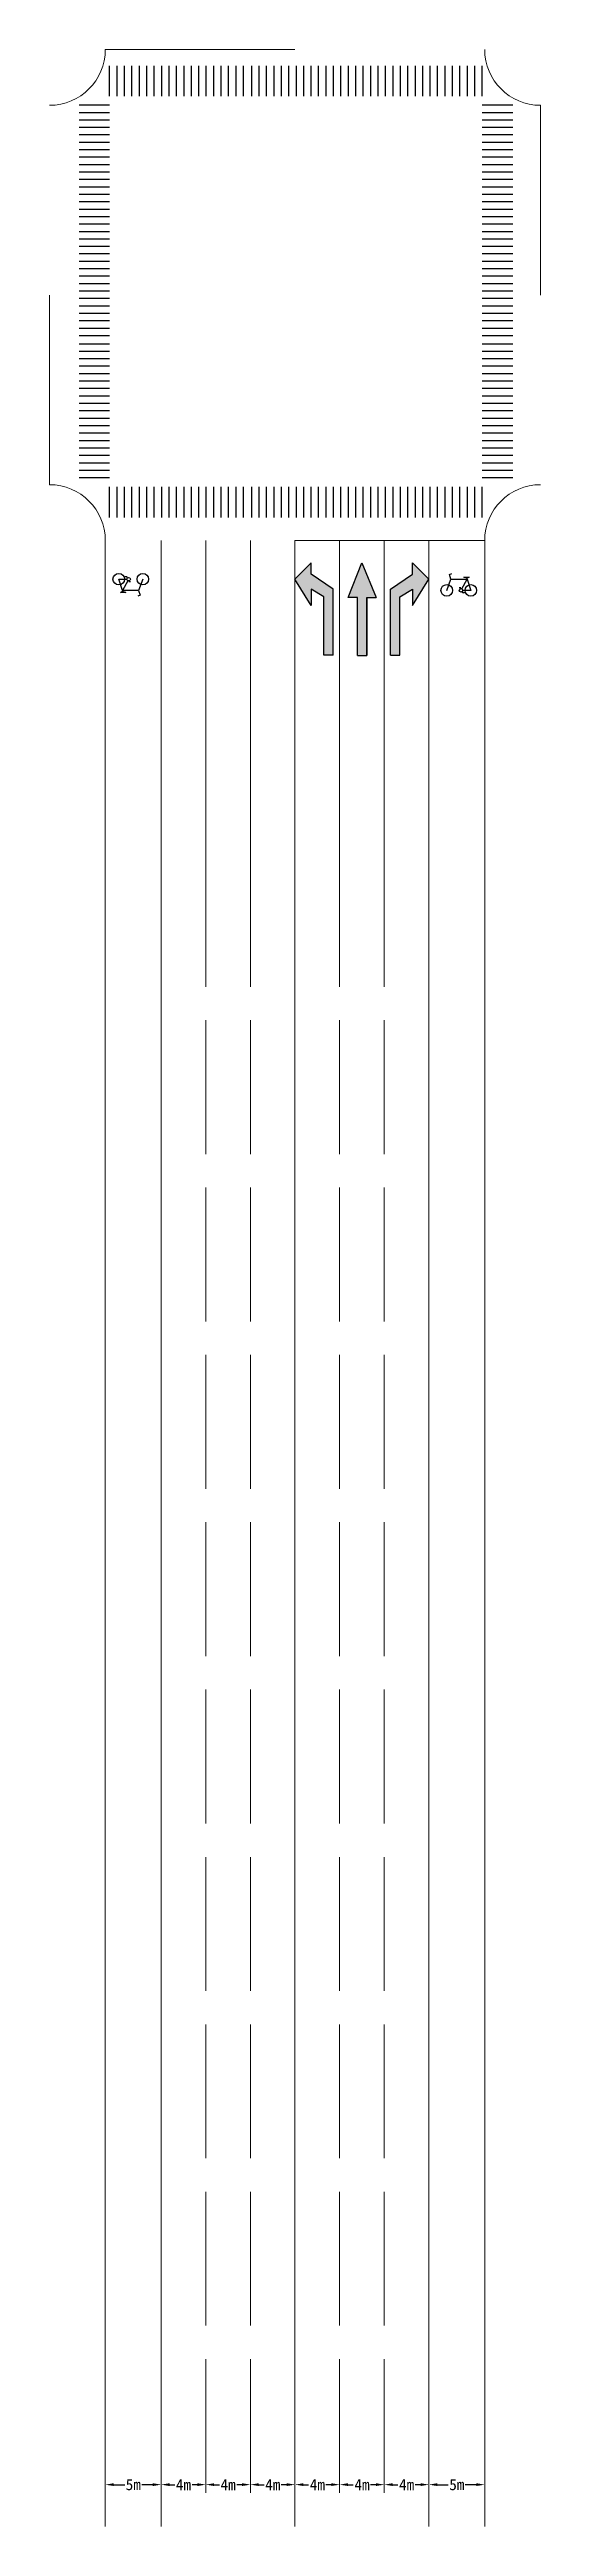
# Model space of a CAD drawing. Header units: millimetres. Extents: x -314 to 886, y 2238 to 2743.
# Drawn here: x 264.2 to 308.2, y 2237.8 to 2459.8 of the extents above; entities that cross this region are included whole.
import ezdxf

# ---------------------------------------------------------------- set-up
doc = ezdxf.new("R2010")
doc.units = ezdxf.units.MM
doc.linetypes.add('ACAD_ISO02W100', pattern=[15, 12, -3])
doc.layers.add('国道主道', color=7, linetype='Continuous')
doc.layers.add('块插入图层', color=7, linetype='Continuous')
doc.layers.add('标志标线层', color=6, linetype='Continuous', lineweight=15)
doc.layers.add('路口层', color=4, linetype='Continuous', lineweight=9)
doc.styles.get("Standard").update_dxf_attribs({"font": ''})
doc.styles.get('Standard').set_extended_font_data('SimSun')
doc.dimstyles.new('m', dxfattribs={"dimtxt": 1, "dimasz": 0.75, "dimexe": 0.18, "dimexo": 0.0625, "dimgap": 0.09, "dimtad": 0, "dimtih": 1, "dimtoh": 1, "dimdsep": 46, "dimtxsty": 'Standard', "dimcen": 0.09, "dimse1": 1, "dimse2": 1, "dimadec": 0, "dimazin": 0, "dimtfac": 1, "dimtofl": 0, "dimtmove": 0, "dimatfit": 3, "dimfxl": 0.18, "dimtolj": 1, "dimtzin": 0, "dimarcsym": 0})

msp = doc.modelspace()

# ---------------------------------------------------------------- blocks, each defined once
blk = doc.blocks.new('*D28')
at = {"layer": 'Defpoints', "color": 0}
for p in [(278.18, 2241.52), (274.18, 2237.77), (278.18, 2237.77)]:
    blk.add_point(p, dxfattribs=at)
at = {"layer": '标志标线层', "color": 0, "lineweight": -2}
for p, q in [((274.93, 2241.52), (275.4, 2241.52)), ((277.43, 2241.52), (276.95, 2241.52))]:
    blk.add_line(p, q, dxfattribs=at)
at = {"layer": '标志标线层', "color": 0}
for points in [[(274.93, 2241.65), (274.93, 2241.4), (274.18, 2241.52)], [(277.43, 2241.65), (277.43, 2241.4), (278.18, 2241.52)]]:
    blk.add_solid(points, dxfattribs=at)
at = {"layer": '标志标线层', "color": 0, "insert": (276.18, 2241.52), "char_height": 1, "attachment_point": 5}
blk.add_mtext('\\A1;4m', dxfattribs=at)
blk = doc.blocks.new('*D29')
at = {"layer": 'Defpoints', "color": 0}
for p in [(282.18, 2241.52), (278.18, 2237.77), (282.18, 2237.77)]:
    blk.add_point(p, dxfattribs=at)
at = {"layer": '标志标线层', "color": 0, "lineweight": -2}
for p, q in [((278.93, 2241.52), (279.4, 2241.52)), ((281.43, 2241.52), (280.95, 2241.52))]:
    blk.add_line(p, q, dxfattribs=at)
at = {"layer": '标志标线层', "color": 0}
for points in [[(278.93, 2241.65), (278.93, 2241.4), (278.18, 2241.52)], [(281.43, 2241.65), (281.43, 2241.4), (282.18, 2241.52)]]:
    blk.add_solid(points, dxfattribs=at)
at = {"layer": '标志标线层', "color": 0, "insert": (280.18, 2241.52), "char_height": 1, "attachment_point": 5}
blk.add_mtext('\\A1;4m', dxfattribs=at)
blk = doc.blocks.new('*D30')
at = {"layer": 'Defpoints', "color": 0}
for p in [(286.18, 2337.77), (286.18, 2241.52), (282.18, 2237.77)]:
    blk.add_point(p, dxfattribs=at)
at = {"layer": '标志标线层', "color": 0, "lineweight": -2}
for p, q in [((282.93, 2241.52), (283.4, 2241.52)), ((285.43, 2241.52), (284.95, 2241.52))]:
    blk.add_line(p, q, dxfattribs=at)
at = {"layer": '标志标线层', "color": 0}
for points in [[(282.93, 2241.65), (282.93, 2241.4), (282.18, 2241.52)], [(285.43, 2241.65), (285.43, 2241.4), (286.18, 2241.52)]]:
    blk.add_solid(points, dxfattribs=at)
at = {"layer": '标志标线层', "color": 0, "insert": (284.18, 2241.52), "char_height": 1, "attachment_point": 5}
blk.add_mtext('\\A1;4m', dxfattribs=at)
blk = doc.blocks.new('*D31')
at = {"layer": 'Defpoints', "color": 0}
for p in [(286.18, 2241.52), (290.18, 2241.52), (290.18, 2237.77)]:
    blk.add_point(p, dxfattribs=at)
at = {"layer": '标志标线层', "color": 0, "lineweight": -2}
for p, q in [((286.93, 2241.52), (287.4, 2241.52)), ((289.43, 2241.52), (288.95, 2241.52))]:
    blk.add_line(p, q, dxfattribs=at)
at = {"layer": '标志标线层', "color": 0}
for points in [[(286.93, 2241.65), (286.93, 2241.4), (286.18, 2241.52)], [(289.43, 2241.65), (289.43, 2241.4), (290.18, 2241.52)]]:
    blk.add_solid(points, dxfattribs=at)
at = {"layer": '标志标线层', "color": 0, "insert": (288.18, 2241.52), "char_height": 1, "attachment_point": 5}
blk.add_mtext('\\A1;4m', dxfattribs=at)
blk = doc.blocks.new('*D32')
at = {"layer": 'Defpoints', "color": 0}
for p in [(294.18, 2337.77), (294.18, 2241.52), (290.18, 2237.77)]:
    blk.add_point(p, dxfattribs=at)
at = {"layer": '标志标线层', "color": 0, "lineweight": -2}
for p, q in [((290.93, 2241.52), (291.4, 2241.52)), ((293.43, 2241.52), (292.95, 2241.52))]:
    blk.add_line(p, q, dxfattribs=at)
at = {"layer": '标志标线层', "color": 0}
for points in [[(290.93, 2241.65), (290.93, 2241.4), (290.18, 2241.52)], [(293.43, 2241.65), (293.43, 2241.4), (294.18, 2241.52)]]:
    blk.add_solid(points, dxfattribs=at)
at = {"layer": '标志标线层', "color": 0, "insert": (292.18, 2241.52), "char_height": 1, "attachment_point": 5}
blk.add_mtext('\\A1;4m', dxfattribs=at)
blk = doc.blocks.new('*D33')
at = {"layer": 'Defpoints', "color": 0}
for p in [(294.18, 2241.52), (298.18, 2241.52), (298.18, 2237.77)]:
    blk.add_point(p, dxfattribs=at)
at = {"layer": '标志标线层', "color": 0, "lineweight": -2}
for p, q in [((294.93, 2241.52), (295.4, 2241.52)), ((297.43, 2241.52), (296.95, 2241.52))]:
    blk.add_line(p, q, dxfattribs=at)
at = {"layer": '标志标线层', "color": 0}
for points in [[(294.93, 2241.65), (294.93, 2241.4), (294.18, 2241.52)], [(297.43, 2241.65), (297.43, 2241.4), (298.18, 2241.52)]]:
    blk.add_solid(points, dxfattribs=at)
at = {"layer": '标志标线层', "color": 0, "insert": (296.18, 2241.52), "char_height": 1, "attachment_point": 5}
blk.add_mtext('\\A1;4m', dxfattribs=at)
blk = doc.blocks.new('*D60')
at = {"layer": 'Defpoints', "color": 0}
for p in [(298.18, 2241.52), (303.18, 2241.52), (303.18, 2237.77)]:
    blk.add_point(p, dxfattribs=at)
at = {"layer": '标志标线层', "color": 0, "lineweight": -2}
for p, q in [((298.93, 2241.52), (299.91, 2241.52)), ((302.43, 2241.52), (301.44, 2241.52))]:
    blk.add_line(p, q, dxfattribs=at)
at = {"layer": '标志标线层', "color": 0}
for points in [[(298.93, 2241.65), (298.93, 2241.4), (298.18, 2241.52)], [(302.43, 2241.65), (302.43, 2241.4), (303.18, 2241.52)]]:
    blk.add_solid(points, dxfattribs=at)
at = {"layer": '标志标线层', "color": 0, "insert": (300.68, 2241.52), "char_height": 1, "attachment_point": 5}
blk.add_mtext('\\A1;5m', dxfattribs=at)
blk = doc.blocks.new('*D61')
at = {"layer": 'Defpoints', "color": 0}
for p in [(274.18, 2241.52), (274.18, 2241.52), (269.18, 2237.77)]:
    blk.add_point(p, dxfattribs=at)
at = {"layer": '标志标线层', "color": 0, "lineweight": -2}
for p, q in [((269.93, 2241.52), (270.91, 2241.52)), ((273.43, 2241.52), (272.44, 2241.52))]:
    blk.add_line(p, q, dxfattribs=at)
at = {"layer": '标志标线层', "color": 0}
for points in [[(269.93, 2241.65), (269.93, 2241.4), (269.18, 2241.52)], [(273.43, 2241.65), (273.43, 2241.4), (274.18, 2241.52)]]:
    blk.add_solid(points, dxfattribs=at)
at = {"layer": '标志标线层', "color": 0, "insert": (271.68, 2241.52), "char_height": 1, "attachment_point": 5}
blk.add_mtext('\\A1;5m', dxfattribs=at)
blk = doc.blocks.new('直行线')
h = blk.add_hatch(color=6)
h.dxf.hatch_style = 1
h.paths.add_polyline_path([(-29.3, -74.4), (-9.3, -74.4), (-9.3, -199.4), (10.7, -199.4), (10.7, -74.4), (30.7, -74.4), (0, 0)])
at = {"color": 6}
for p, q in [((-29.3, -74.4), (0, 0)), ((0, 0), (30.7, -74.4)), ((-9.3, -74.4), (-29.3, -74.4)), ((-9.3, -199.4), (-9.3, -74.4)), ((10.7, -199.4), (10.7, -74.4)), ((10.7, -74.4), (10.7, -199.4)), ((10.7, -74.4), (30.7, -74.4)), ((-9.3, -199.4), (10.7, -199.4))]:
    blk.add_line(p, q, dxfattribs=at)
blk = doc.blocks.new('右转线')
h = blk.add_hatch(color=6)
h.dxf.hatch_style = 1
h.paths.add_polyline_path([(0, 0), (-35.1, 35.3), (-35.1, 10.9), (-82.2, -21.6), (-82.2, -38.2), (-82.2, -163.2), (-62.2, -163.2), (-62.2, -38.2), (-35.1, -21.6), (-35.1, -56.6)])
at = {"color": 6}
for p, q in [((-82.2, -21.6), (-35.1, 10.9)), ((-35.1, 10.9), (-35.1, 35.3)), ((-35.1, 35.3), (0, 0)), ((-35.1, -56.6), (0, 0)), ((-82.2, -38.2), (-82.2, -21.6)), ((-82.2, -163.2), (-82.2, -38.2)), ((-62.2, -38.2), (-35.1, -21.6)), ((-62.2, -163.2), (-62.2, -38.2)), ((-35.1, -21.6), (-35.1, -56.6)), ((-82.2, -163.2), (-62.2, -163.2))]:
    blk.add_line(p, q, dxfattribs=at)
blk = doc.blocks.new('左转线')
h = blk.add_hatch(color=6)
h.dxf.hatch_style = 1
h.paths.add_polyline_path([(35.1, -56.6), (35.1, -21.6), (62.2, -38.2), (62.2, -163.2), (82.2, -163.2), (82.2, -38.2), (82.2, -21.6), (35.1, 10.9), (35.1, 35.3), (0, 0)])
at = {"color": 6}
for p, q in [((35.1, 35.3), (0, 0)), ((35.1, -56.6), (0, 0)), ((35.1, 10.9), (35.1, 35.3)), ((82.2, -21.6), (35.1, 10.9)), ((62.2, -38.2), (35.1, -21.6)), ((35.1, -21.6), (35.1, -56.6)), ((62.2, -163.2), (62.2, -38.2)), ((82.2, -38.2), (82.2, -21.6)), ((82.2, -163.2), (82.2, -38.2)), ((82.2, -163.2), (62.2, -163.2))]:
    blk.add_line(p, q, dxfattribs=at)
blk = doc.blocks.new('自行车道')
at = {"color": 6}
for p, q in [((-7.3, -19.3), (0, 0)), ((-2.5, 8.2), (1.4, 10)), ((0, 0), (-2.5, 8.2)), ((0, 0), (27.8, 0)), ((18.7, -16.7), (27.8, 0)), ((27.8, 1.5), (22.2, 3.5)), ((22.2, 3.5), (31.1, 3.5)), ((31.1, 3.5), (27.8, 1.5)), ((27.8, 0), (27.8, 1.5)), ((27.8, 0), (34.1, -19.3)), ((14.2, -14.5), (16.9, -14.5)), ((16.1, -16.5), (15.4, -14.5)), ((19.2, -21.5), (21.3, -23.7)), ((23, -23.7), (19.6, -23.7)), ((34.1, -19.3), (20.2, -19.3))]:
    blk.add_line(p, q, dxfattribs=at)
for centre, radius in [((-7.3, -19.3), 10), ((17.2, -19.3), 3), ((34.1, -19.3), 10)]:
    blk.add_circle(centre, radius, dxfattribs=at)

# ---------------------------------------------------------------- dimensions: what is measured, and where the dimension line sits
at = {"layer": '标志标线层'}
for base, p1, p2, picture, middle in [((286.175, 2241.522), (282.175, 2237.774), (286.175, 2337.774), '*D30', (284.175, 2241.522)), ((294.175, 2241.524), (290.175, 2237.774), (294.175, 2337.774), '*D32', (292.175, 2241.524)), ((274.175, 2241.522), (269.175, 2237.774), (274.175, 2241.522), '*D61', (271.675, 2241.522)), ((278.175, 2241.522), (274.175, 2237.774), (278.175, 2237.774), '*D28', (276.175, 2241.522)), ((282.175, 2241.522), (278.175, 2237.774), (282.175, 2237.774), '*D29', (280.175, 2241.522)), ((290.175, 2241.522), (286.175, 2241.522), (290.175, 2237.774), '*D31', (288.175, 2241.522)), ((298.175, 2241.524), (294.175, 2241.524), (298.175, 2237.774), '*D33', (296.175, 2241.524)), ((303.175, 2241.524), (298.175, 2241.524), (303.175, 2237.774), '*D60', (300.675, 2241.524))]:
    dim = msp.add_linear_dim(base=base, p1=p1, p2=p2, dimstyle='m', override={"dimpost": 'm'}, dxfattribs=at)
    dim.commit()
    dim.dimension.update_dxf_attribs({"geometry": picture, "text_midpoint": middle})

# ---------------------------------------------------------------- linework, layer by layer
at = {"layer": '国道主道', "color": 6}
for p, q in [((269.561, 2455.584), (269.561, 2458.312)), ((270.228, 2455.584), (270.228, 2458.312)), ((270.895, 2455.584), (270.895, 2458.312)), ((271.561, 2455.584), (271.561, 2458.312)), ((272.228, 2455.584), (272.228, 2458.312)), ((272.895, 2455.584), (272.895, 2458.312)), ((273.561, 2455.584), (273.561, 2458.312)), ((274.228, 2455.584), (274.228, 2458.312)), ((274.895, 2455.584), (274.895, 2458.312)), ((275.561, 2455.584), (275.561, 2458.312)), ((276.228, 2455.584), (276.228, 2458.312)), ((276.895, 2455.584), (276.895, 2458.312)), ((277.561, 2455.584), (277.561, 2458.312)), ((278.228, 2455.584), (278.228, 2458.312)), ((278.895, 2455.584), (278.895, 2458.312)), ((279.561, 2455.584), (279.561, 2458.312)), ((280.228, 2455.584), (280.228, 2458.312)), ((280.895, 2455.584), (280.895, 2458.312)), ((281.561, 2455.584), (281.561, 2458.312)), ((282.295, 2455.584), (282.295, 2458.312)), ((282.961, 2455.584), (282.961, 2458.312)), ((283.628, 2455.584), (283.628, 2458.312)), ((284.295, 2455.584), (284.295, 2458.312)), ((284.961, 2455.584), (284.961, 2458.312)), ((285.628, 2455.584), (285.628, 2458.312)), ((286.295, 2455.584), (286.295, 2458.312)), ((286.961, 2455.584), (286.961, 2458.312)), ((287.628, 2455.584), (287.628, 2458.312)), ((288.295, 2455.584), (288.295, 2458.312)), ((288.961, 2455.584), (288.961, 2458.312)), ((289.628, 2455.584), (289.628, 2458.312)), ((290.295, 2455.584), (290.295, 2458.312)), ((290.961, 2455.584), (290.961, 2458.312)), ((291.628, 2455.584), (291.628, 2458.312)), ((292.295, 2455.584), (292.295, 2458.312)), ((292.961, 2455.584), (292.961, 2458.312)), ((293.628, 2455.584), (293.628, 2458.312)), ((294.295, 2455.584), (294.295, 2458.312)), ((294.961, 2455.584), (294.961, 2458.312)), ((294.961, 2455.584), (294.961, 2458.312)), ((295.628, 2455.584), (295.628, 2458.312)), ((296.295, 2455.584), (296.295, 2458.312)), ((296.961, 2455.584), (296.961, 2458.312)), ((297.628, 2455.584), (297.628, 2458.312)), ((298.295, 2455.584), (298.295, 2458.312)), ((298.961, 2455.584), (298.961, 2458.312)), ((299.628, 2455.584), (299.628, 2458.312)), ((300.295, 2455.584), (300.295, 2458.312)), ((300.961, 2455.584), (300.961, 2458.312)), ((301.628, 2455.584), (301.628, 2458.312)), ((302.295, 2455.584), (302.295, 2458.312)), ((302.961, 2455.584), (302.961, 2458.312)), ((269.561, 2454.782), (266.833, 2454.782)), ((269.561, 2454.116), (266.833, 2454.116)), ((269.561, 2453.449), (266.833, 2453.449)), ((305.689, 2454.782), (302.961, 2454.782)), ((305.689, 2454.116), (302.961, 2454.116)), ((305.689, 2453.449), (302.961, 2453.449)), ((269.561, 2452.782), (266.833, 2452.782)), ((269.561, 2452.116), (266.833, 2452.116)), ((269.561, 2451.449), (266.833, 2451.449)), ((305.689, 2452.782), (302.961, 2452.782)), ((305.689, 2452.116), (302.961, 2452.116)), ((305.689, 2451.449), (302.961, 2451.449)), ((269.561, 2450.782), (266.833, 2450.782)), ((269.561, 2450.116), (266.833, 2450.116)), ((269.561, 2449.449), (266.833, 2449.449)), ((269.561, 2448.782), (266.833, 2448.782)), ((305.689, 2450.782), (302.961, 2450.782)), ((305.689, 2450.116), (302.961, 2450.116)), ((305.689, 2449.449), (302.961, 2449.449)), ((305.689, 2448.782), (302.961, 2448.782)), ((269.561, 2448.116), (266.833, 2448.116)), ((269.561, 2447.449), (266.833, 2447.449)), ((269.561, 2446.782), (266.833, 2446.782)), ((269.561, 2446.782), (266.833, 2446.782)), ((305.689, 2448.116), (302.961, 2448.116)), ((305.689, 2447.449), (302.961, 2447.449)), ((305.689, 2446.782), (302.961, 2446.782)), ((305.689, 2446.782), (302.961, 2446.782)), ((269.561, 2446.116), (266.833, 2446.116)), ((269.561, 2445.449), (266.833, 2445.449)), ((269.561, 2444.782), (266.833, 2444.782)), ((305.689, 2446.116), (302.961, 2446.116)), ((305.689, 2445.449), (302.961, 2445.449)), ((305.689, 2444.782), (302.961, 2444.782)), ((269.561, 2444.116), (266.833, 2444.116)), ((269.561, 2443.449), (266.833, 2443.449)), ((269.561, 2442.782), (266.833, 2442.782)), ((269.561, 2442.116), (266.833, 2442.116)), ((305.689, 2444.116), (302.961, 2444.116)), ((305.689, 2443.449), (302.961, 2443.449)), ((305.689, 2442.782), (302.961, 2442.782)), ((305.689, 2442.116), (302.961, 2442.116)), ((269.561, 2441.449), (266.833, 2441.449)), ((269.561, 2440.782), (266.833, 2440.782)), ((269.561, 2440.116), (266.833, 2440.116)), ((305.689, 2441.449), (302.961, 2441.449)), ((305.689, 2440.782), (302.961, 2440.782)), ((305.689, 2440.116), (302.961, 2440.116)), ((269.561, 2439.449), (266.833, 2439.449)), ((269.561, 2438.782), (266.833, 2438.782)), ((269.561, 2438.116), (266.833, 2438.116)), ((305.689, 2439.449), (302.961, 2439.449)), ((305.689, 2438.782), (302.961, 2438.782)), ((305.689, 2438.116), (302.961, 2438.116)), ((269.561, 2437.449), (266.833, 2437.449)), ((269.561, 2436.782), (266.833, 2436.782)), ((269.561, 2436.116), (266.833, 2436.116)), ((269.561, 2435.449), (266.833, 2435.449)), ((305.689, 2437.449), (302.961, 2437.449)), ((305.689, 2436.782), (302.961, 2436.782)), ((305.689, 2436.116), (302.961, 2436.116)), ((305.689, 2435.449), (302.961, 2435.449)), ((269.561, 2434.782), (266.833, 2434.782)), ((269.561, 2434.116), (266.833, 2434.116)), ((269.561, 2433.382), (266.833, 2433.382)), ((305.689, 2434.782), (302.961, 2434.782)), ((305.689, 2434.116), (302.961, 2434.116)), ((305.689, 2433.382), (302.961, 2433.382)), ((269.561, 2432.716), (266.833, 2432.716)), ((269.561, 2432.049), (266.833, 2432.049)), ((269.561, 2431.382), (266.833, 2431.382)), ((305.689, 2432.716), (302.961, 2432.716)), ((305.689, 2432.049), (302.961, 2432.049)), ((305.689, 2431.382), (302.961, 2431.382)), ((269.561, 2430.716), (266.833, 2430.716)), ((269.561, 2430.049), (266.833, 2430.049)), ((269.561, 2429.382), (266.833, 2429.382)), ((269.561, 2428.716), (266.833, 2428.716)), ((305.689, 2430.716), (302.961, 2430.716)), ((305.689, 2430.049), (302.961, 2430.049)), ((305.689, 2429.382), (302.961, 2429.382)), ((305.689, 2428.716), (302.961, 2428.716)), ((269.561, 2428.049), (266.833, 2428.049)), ((269.561, 2427.382), (266.833, 2427.382)), ((269.561, 2426.716), (266.833, 2426.716)), ((305.689, 2428.049), (302.961, 2428.049)), ((305.689, 2427.382), (302.961, 2427.382)), ((305.689, 2426.716), (302.961, 2426.716)), ((269.561, 2426.049), (266.833, 2426.049)), ((269.561, 2425.382), (266.833, 2425.382)), ((269.561, 2424.716), (266.833, 2424.716)), ((305.689, 2426.049), (302.961, 2426.049)), ((305.689, 2425.382), (302.961, 2425.382)), ((305.689, 2424.716), (302.961, 2424.716)), ((269.561, 2424.049), (266.833, 2424.049)), ((269.561, 2423.382), (266.833, 2423.382)), ((269.561, 2422.716), (266.833, 2422.716)), ((269.561, 2422.049), (266.833, 2422.049)), ((305.689, 2424.049), (302.961, 2424.049)), ((305.689, 2423.382), (302.961, 2423.382)), ((305.689, 2422.716), (302.961, 2422.716)), ((305.689, 2422.049), (302.961, 2422.049)), ((269.561, 2421.382), (266.833, 2421.382)), ((269.561, 2417.845), (269.561, 2420.573)), ((270.228, 2417.845), (270.228, 2420.573)), ((270.895, 2417.845), (270.895, 2420.573)), ((271.561, 2417.845), (271.561, 2420.573)), ((272.228, 2417.845), (272.228, 2420.573)), ((272.895, 2417.845), (272.895, 2420.573)), ((273.561, 2417.845), (273.561, 2420.573)), ((274.228, 2417.845), (274.228, 2420.573)), ((274.895, 2417.845), (274.895, 2420.573)), ((275.561, 2417.845), (275.561, 2420.573)), ((276.228, 2417.845), (276.228, 2420.573)), ((276.895, 2417.845), (276.895, 2420.573)), ((277.561, 2417.845), (277.561, 2420.573)), ((278.228, 2417.845), (278.228, 2420.573)), ((278.895, 2417.845), (278.895, 2420.573)), ((279.561, 2417.845), (279.561, 2420.573)), ((280.228, 2417.845), (280.228, 2420.573)), ((280.895, 2417.845), (280.895, 2420.573)), ((281.561, 2417.845), (281.561, 2420.573)), ((282.295, 2417.845), (282.295, 2420.573)), ((282.961, 2417.845), (282.961, 2420.573)), ((283.628, 2417.845), (283.628, 2420.573)), ((284.295, 2417.845), (284.295, 2420.573)), ((284.961, 2417.845), (284.961, 2420.573)), ((285.628, 2417.845), (285.628, 2420.573)), ((286.295, 2417.845), (286.295, 2420.573)), ((286.961, 2417.845), (286.961, 2420.573)), ((287.628, 2417.845), (287.628, 2420.573)), ((288.295, 2417.845), (288.295, 2420.573)), ((288.961, 2417.845), (288.961, 2420.573)), ((289.628, 2417.845), (289.628, 2420.573)), ((290.295, 2417.845), (290.295, 2420.573)), ((290.961, 2417.845), (290.961, 2420.573)), ((291.628, 2417.845), (291.628, 2420.573)), ((292.295, 2417.845), (292.295, 2420.573)), ((292.961, 2417.845), (292.961, 2420.573)), ((293.628, 2417.845), (293.628, 2420.573)), ((294.295, 2417.845), (294.295, 2420.573)), ((294.961, 2417.845), (294.961, 2420.573)), ((294.961, 2417.845), (294.961, 2420.573)), ((295.628, 2417.845), (295.628, 2420.573)), ((296.295, 2417.845), (296.295, 2420.573)), ((296.961, 2417.845), (296.961, 2420.573)), ((297.628, 2417.845), (297.628, 2420.573)), ((298.295, 2417.845), (298.295, 2420.573)), ((298.961, 2417.845), (298.961, 2420.573)), ((299.628, 2417.845), (299.628, 2420.573)), ((300.295, 2417.845), (300.295, 2420.573)), ((300.961, 2417.845), (300.961, 2420.573)), ((301.628, 2417.845), (301.628, 2420.573)), ((302.295, 2417.845), (302.295, 2420.573)), ((305.689, 2421.382), (302.961, 2421.382)), ((302.961, 2417.845), (302.961, 2420.573))]:
    msp.add_line(p, q, dxfattribs=at)
at = {"layer": '标志标线层'}
for p, q in [((286.175, 2459.774), (269.175, 2459.774)), ((308.175, 2437.774), (308.175, 2454.774)), ((264.175, 2437.774), (264.175, 2420.774)), ((274.175, 2415.774), (274.175, 2237.774)), ((278.175, 2387.774), (278.175, 2415.774)), ((282.175, 2415.774), (282.175, 2387.774)), ((286.175, 2415.774), (286.175, 2237.774)), ((303.175, 2415.774), (286.175, 2415.774)), ((290.175, 2387.774), (290.175, 2415.774)), ((294.175, 2387.774), (294.175, 2415.774)), ((298.175, 2415.774), (298.175, 2237.774))]:
    msp.add_line(p, q, dxfattribs=at)
at = {"layer": '标志标线层', "linetype": 'ACAD_ISO02W100'}
for p, q in [((278.175, 2387.774), (278.175, 2237.774)), ((282.175, 2387.774), (282.175, 2237.774)), ((290.175, 2387.774), (290.175, 2237.774)), ((294.175, 2387.774), (294.175, 2237.774))]:
    msp.add_line(p, q, dxfattribs=at)
at = {"layer": '路口层'}
for p, q in [((269.175, 2415.774), (269.175, 2237.774)), ((303.175, 2415.774), (303.175, 2237.774))]:
    msp.add_line(p, q, dxfattribs=at)
for centre, start, end in [((264.175, 2459.774), 270, 0), ((308.175, 2459.774), 180, 270), ((264.175, 2415.774), 0, 90), ((308.175, 2415.774), 90, 180)]:
    msp.add_arc(centre, 5, start, end, dxfattribs=at)

# ---------------------------------------------------------------- block references
at = {"layer": '块插入图层', "color": 6, "lineweight": 5}
for name, p, xscale, yscale, zscale in [('左转线', (286.157, 2412.304), 0.04166666666666666, 0.04166666666666666, 0.04166666666666666), ('直行线', (292.157, 2413.774), 0.04166666666666666, 0.04166666666666666, 0.04166666666666666), ('右转线', (298.157, 2412.304), 0.04166666666666666, 0.04166666666666666, 0.04166666666666666), ('自行车道', (300.157, 2412.304), 0.05208333333333333, 0.05208333333333333, 0.05208333333333333)]:
    msp.add_blockref(name, p, dxfattribs=dict(at, xscale=xscale, yscale=yscale, zscale=zscale))
at = {"layer": '块插入图层', "color": 6, "lineweight": 5, "xscale": 0.05208333333333333, "yscale": 0.05208333333333333, "zscale": 0.05208333333333333, "rotation": 180}
msp.add_blockref('自行车道', (272.157, 2411.298), dxfattribs=at)

msp.set_redraw_order([(e.dxf.handle, doc.entitydb.next_handle()) for e in msp.query("TEXT MTEXT ATTDEF DIMENSION ARC_DIMENSION")])  # texts and dimensions are drawn at this point

doc.saveas('drawing.dxf')
